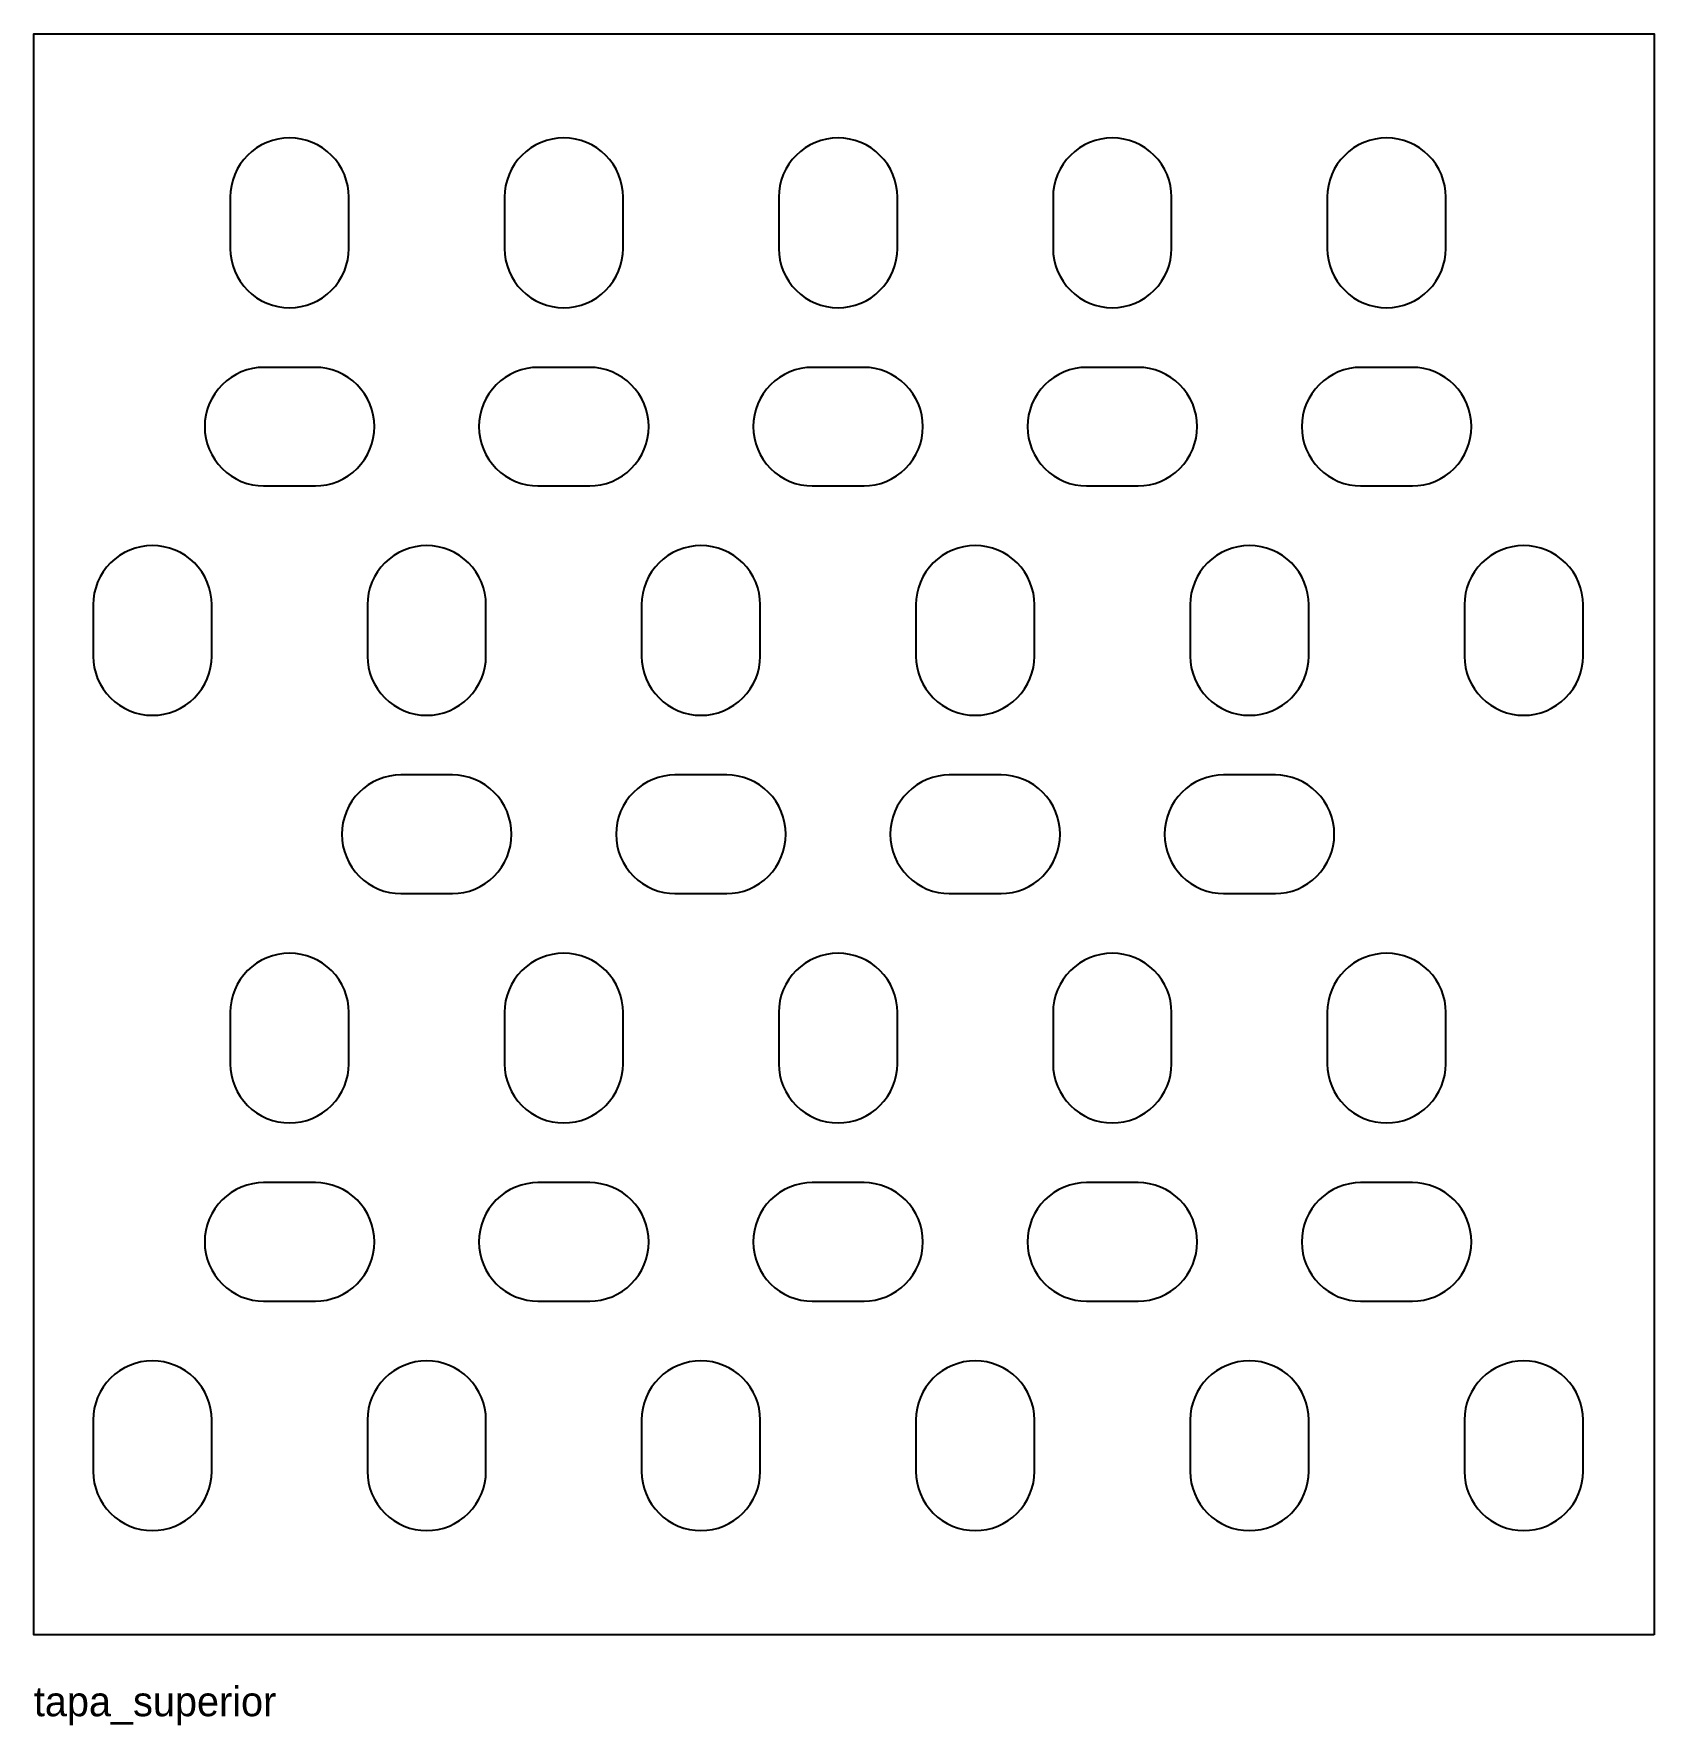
# Model space of a CAD drawing. Header units: millimetres. Extents: x 0 to 2999, y -24 to 432.
# Drawn here: x 2081.6 to 2518.8, y -24.4 to 432 of the extents above; entities that cross this region are included whole.
import ezdxf

# ---------------------------------------------------------------- set-up
doc = ezdxf.new("R2010")
doc.units = ezdxf.units.MM
doc.layers.add('CORTE', color=7, linetype='CONTINUOUS')
doc.layers.add('TEXTO', color=7, linetype='CONTINUOUS')

msp = doc.modelspace()

# ---------------------------------------------------------------- texts
at = {"layer": 'TEXTO'}
msp.add_text('tapa_superior', height=8, dxfattribs=at).set_placement((2081.6, -22))

# ---------------------------------------------------------------- linework, layer by layer
at = {"layer": 'CORTE'}
for points in [[(2518.8, 0), (2081.6, 0), (2081.6, 432), (2518.8, 432), (2518.8, 0)], [(2153.72, 403.59), (2152.17, 403.82), (2150.6, 403.9), (2149.03, 403.82), (2147.48, 403.59), (2145.96, 403.21), (2144.48, 402.68), (2143.06, 402.01), (2141.71, 401.2), (2140.45, 400.27), (2139.29, 399.21), (2138.23, 398.05), (2137.3, 396.79), (2136.49, 395.44), (2135.82, 394.02), (2135.29, 392.54), (2134.91, 391.02), (2134.68, 389.47), (2134.6, 388), (2134.6, 388), (2134.6, 387.9), (2134.6, 374.1), (2134.6, 374), (2134.6, 374), (2134.68, 372.53), (2134.91, 370.98), (2135.29, 369.46), (2135.82, 367.98), (2136.49, 366.56), (2137.3, 365.21), (2138.23, 363.95), (2139.29, 362.79), (2140.45, 361.73), (2141.71, 360.8), (2143.06, 359.99), (2144.48, 359.32), (2145.96, 358.79), (2147.48, 358.41), (2149.03, 358.18), (2150.6, 358.1), (2152.17, 358.18), (2153.72, 358.41), (2155.24, 358.79), (2156.72, 359.32), (2158.14, 359.99), (2159.49, 360.8), (2160.75, 361.73), (2161.91, 362.79), (2162.97, 363.95), (2163.9, 365.21), (2164.71, 366.56), (2165.38, 367.98), (2165.91, 369.46), (2166.29, 370.98), (2166.52, 372.53), (2166.6, 374), (2166.6, 374), (2166.6, 374.1), (2166.6, 387.9), (2166.6, 388), (2166.6, 388), (2166.52, 389.47), (2166.29, 391.02), (2165.91, 392.54), (2165.38, 394.02), (2164.71, 395.44), (2163.9, 396.79), (2162.97, 398.05), (2161.91, 399.21), (2160.75, 400.27), (2159.49, 401.2), (2158.14, 402.01), (2156.72, 402.68), (2155.24, 403.21), (2153.72, 403.59)], [(2229.24, 403.21), (2227.72, 403.59), (2226.17, 403.82), (2224.6, 403.9), (2223.03, 403.82), (2221.48, 403.59), (2219.96, 403.21), (2218.48, 402.68), (2217.06, 402.01), (2215.71, 401.2), (2214.45, 400.27), (2213.29, 399.21), (2212.23, 398.05), (2211.3, 396.79), (2210.49, 395.44), (2209.82, 394.02), (2209.29, 392.54), (2208.91, 391.02), (2208.68, 389.47), (2208.6, 388), (2208.6, 388), (2208.6, 387.9), (2208.6, 374.1), (2208.6, 374), (2208.6, 374), (2208.68, 372.53), (2208.91, 370.98), (2209.29, 369.46), (2209.82, 367.98), (2210.49, 366.56), (2211.3, 365.21), (2212.23, 363.95), (2213.29, 362.79), (2214.45, 361.73), (2215.71, 360.8), (2217.06, 359.99), (2218.48, 359.32), (2219.96, 358.79), (2221.48, 358.41), (2223.03, 358.18), (2224.6, 358.1), (2226.17, 358.18), (2227.72, 358.41), (2229.24, 358.79), (2230.72, 359.32), (2232.14, 359.99), (2233.49, 360.8), (2234.75, 361.73), (2235.91, 362.79), (2236.97, 363.95), (2237.9, 365.21), (2238.71, 366.56), (2239.38, 367.98), (2239.91, 369.46), (2240.29, 370.98), (2240.52, 372.53), (2240.6, 374), (2240.6, 374), (2240.6, 374.1), (2240.6, 387.9), (2240.6, 388), (2240.6, 388), (2240.52, 389.47), (2240.29, 391.02), (2239.91, 392.54), (2239.38, 394.02), (2238.71, 395.44), (2237.9, 396.79), (2236.97, 398.05), (2235.91, 399.21), (2234.75, 400.27), (2233.49, 401.2), (2232.14, 402.01), (2230.72, 402.68), (2229.24, 403.21)], [(2304.72, 402.68), (2303.24, 403.21), (2301.72, 403.59), (2300.17, 403.82), (2298.6, 403.9), (2297.03, 403.82), (2295.48, 403.59), (2293.96, 403.21), (2292.48, 402.68), (2291.06, 402.01), (2289.71, 401.2), (2288.45, 400.27), (2287.29, 399.21), (2286.23, 398.05), (2285.3, 396.79), (2284.49, 395.44), (2283.82, 394.02), (2283.29, 392.54), (2282.91, 391.02), (2282.68, 389.47), (2282.6, 388), (2282.6, 388), (2282.6, 387.9), (2282.6, 374.1), (2282.6, 374), (2282.6, 374), (2282.68, 372.53), (2282.91, 370.98), (2283.29, 369.46), (2283.82, 367.98), (2284.49, 366.56), (2285.3, 365.21), (2286.23, 363.95), (2287.29, 362.79), (2288.45, 361.73), (2289.71, 360.8), (2291.06, 359.99), (2292.48, 359.32), (2293.96, 358.79), (2295.48, 358.41), (2297.03, 358.18), (2298.6, 358.1), (2300.17, 358.18), (2301.72, 358.41), (2303.24, 358.79), (2304.72, 359.32), (2306.14, 359.99), (2307.49, 360.8), (2308.75, 361.73), (2309.91, 362.79), (2310.97, 363.95), (2311.9, 365.21), (2312.71, 366.56), (2313.38, 367.98), (2313.91, 369.46), (2314.29, 370.98), (2314.52, 372.53), (2314.6, 374), (2314.6, 374), (2314.6, 374.1), (2314.6, 387.9), (2314.6, 388), (2314.6, 388), (2314.52, 389.47), (2314.29, 391.02), (2313.91, 392.54), (2313.38, 394.02), (2312.71, 395.44), (2311.9, 396.79), (2310.97, 398.05), (2309.91, 399.21), (2308.75, 400.27), (2307.49, 401.2), (2306.14, 402.01), (2304.72, 402.68)], [(2380.14, 402.01), (2378.72, 402.68), (2377.24, 403.21), (2375.72, 403.59), (2374.17, 403.82), (2372.6, 403.9), (2371.03, 403.82), (2369.48, 403.59), (2367.96, 403.21), (2366.48, 402.68), (2365.06, 402.01), (2363.71, 401.2), (2362.45, 400.27), (2361.29, 399.21), (2360.23, 398.05), (2359.3, 396.79), (2358.49, 395.44), (2357.82, 394.02), (2357.29, 392.54), (2356.91, 391.02), (2356.68, 389.47), (2356.6, 388), (2356.6, 388), (2356.6, 387.9), (2356.6, 374.1), (2356.6, 374), (2356.6, 374), (2356.68, 372.53), (2356.91, 370.98), (2357.29, 369.46), (2357.82, 367.98), (2358.49, 366.56), (2359.3, 365.21), (2360.23, 363.95), (2361.29, 362.79), (2362.45, 361.73), (2363.71, 360.8), (2365.06, 359.99), (2366.48, 359.32), (2367.96, 358.79), (2369.48, 358.41), (2371.03, 358.18), (2372.6, 358.1), (2374.17, 358.18), (2375.72, 358.41), (2377.24, 358.79), (2378.72, 359.32), (2380.14, 359.99), (2381.49, 360.8), (2382.75, 361.73), (2383.91, 362.79), (2384.97, 363.95), (2385.9, 365.21), (2386.71, 366.56), (2387.38, 367.98), (2387.91, 369.46), (2388.29, 370.98), (2388.52, 372.53), (2388.6, 374), (2388.6, 374), (2388.6, 374.1), (2388.6, 387.9), (2388.6, 388), (2388.6, 388), (2388.52, 389.47), (2388.29, 391.02), (2387.91, 392.54), (2387.38, 394.02), (2386.71, 395.44), (2385.9, 396.79), (2384.97, 398.05), (2383.91, 399.21), (2382.75, 400.27), (2381.49, 401.2), (2380.14, 402.01)], [(2455.49, 401.2), (2454.14, 402.01), (2452.72, 402.68), (2451.24, 403.21), (2449.72, 403.59), (2448.17, 403.82), (2446.6, 403.9), (2445.03, 403.82), (2443.48, 403.59), (2441.96, 403.21), (2440.48, 402.68), (2439.06, 402.01), (2437.71, 401.2), (2436.45, 400.27), (2435.29, 399.21), (2434.23, 398.05), (2433.3, 396.79), (2432.49, 395.44), (2431.82, 394.02), (2431.29, 392.54), (2430.91, 391.02), (2430.68, 389.47), (2430.6, 388), (2430.6, 388), (2430.6, 387.9), (2430.6, 374.1), (2430.6, 374), (2430.6, 374), (2430.68, 372.53), (2430.91, 370.98), (2431.29, 369.46), (2431.82, 367.98), (2432.49, 366.56), (2433.3, 365.21), (2434.23, 363.95), (2435.29, 362.79), (2436.45, 361.73), (2437.71, 360.8), (2439.06, 359.99), (2440.48, 359.32), (2441.96, 358.79), (2443.48, 358.41), (2445.03, 358.18), (2446.6, 358.1), (2448.17, 358.18), (2449.72, 358.41), (2451.24, 358.79), (2452.72, 359.32), (2454.14, 359.99), (2455.49, 360.8), (2456.75, 361.73), (2457.91, 362.79), (2458.97, 363.95), (2459.9, 365.21), (2460.71, 366.56), (2461.38, 367.98), (2461.91, 369.46), (2462.29, 370.98), (2462.52, 372.53), (2462.6, 374), (2462.6, 374), (2462.6, 374.1), (2462.6, 387.9), (2462.6, 388), (2462.6, 388), (2462.52, 389.47), (2462.29, 391.02), (2461.91, 392.54), (2461.38, 394.02), (2460.71, 395.44), (2459.9, 396.79), (2458.97, 398.05), (2457.91, 399.21), (2456.75, 400.27), (2455.49, 401.2)], [(2162.14, 310.69), (2163.62, 311.22), (2165.04, 311.89), (2166.39, 312.7), (2167.65, 313.63), (2168.81, 314.69), (2169.87, 315.85), (2170.8, 317.11), (2171.61, 318.46), (2172.28, 319.88), (2172.81, 321.36), (2173.19, 322.88), (2173.42, 324.43), (2173.5, 326), (2173.42, 327.57), (2173.19, 329.12), (2172.81, 330.64), (2172.28, 332.12), (2171.61, 333.54), (2170.8, 334.89), (2169.87, 336.15), (2168.81, 337.31), (2167.65, 338.37), (2166.39, 339.3), (2165.04, 340.11), (2163.62, 340.78), (2162.14, 341.31), (2160.62, 341.69), (2159.07, 341.92), (2157.6, 342), (2157.6, 342), (2157.5, 342), (2143.7, 342), (2143.6, 342), (2143.6, 342), (2142.13, 341.92), (2140.58, 341.69), (2139.06, 341.31), (2137.58, 340.78), (2136.16, 340.11), (2134.81, 339.3), (2133.55, 338.37), (2132.39, 337.31), (2131.33, 336.15), (2130.4, 334.89), (2129.59, 333.54), (2128.92, 332.12), (2128.39, 330.64), (2128.01, 329.12), (2127.78, 327.57), (2127.7, 326), (2127.78, 324.43), (2128.01, 322.88), (2128.39, 321.36), (2128.92, 319.88), (2129.59, 318.46), (2130.4, 317.11), (2131.33, 315.85), (2132.39, 314.69), (2133.55, 313.63), (2134.81, 312.7), (2136.16, 311.89), (2137.58, 311.22), (2139.06, 310.69), (2140.58, 310.31), (2142.13, 310.08), (2143.6, 310), (2143.6, 310), (2143.7, 310), (2157.5, 310), (2157.6, 310), (2157.6, 310), (2159.07, 310.08), (2160.62, 310.31), (2162.14, 310.69)], [(2234.62, 310.31), (2236.14, 310.69), (2237.62, 311.22), (2239.04, 311.89), (2240.39, 312.7), (2241.65, 313.63), (2242.81, 314.69), (2243.87, 315.85), (2244.8, 317.11), (2245.61, 318.46), (2246.28, 319.88), (2246.81, 321.36), (2247.19, 322.88), (2247.42, 324.43), (2247.5, 326), (2247.42, 327.57), (2247.19, 329.12), (2246.81, 330.64), (2246.28, 332.12), (2245.61, 333.54), (2244.8, 334.89), (2243.87, 336.15), (2242.81, 337.31), (2241.65, 338.37), (2240.39, 339.3), (2239.04, 340.11), (2237.62, 340.78), (2236.14, 341.31), (2234.62, 341.69), (2233.07, 341.92), (2231.6, 342), (2231.6, 342), (2231.5, 342), (2217.7, 342), (2217.6, 342), (2217.6, 342), (2216.13, 341.92), (2214.58, 341.69), (2213.06, 341.31), (2211.58, 340.78), (2210.16, 340.11), (2208.81, 339.3), (2207.55, 338.37), (2206.39, 337.31), (2205.33, 336.15), (2204.4, 334.89), (2203.59, 333.54), (2202.92, 332.12), (2202.39, 330.64), (2202.01, 329.12), (2201.78, 327.57), (2201.7, 326), (2201.78, 324.43), (2202.01, 322.88), (2202.39, 321.36), (2202.92, 319.88), (2203.59, 318.46), (2204.4, 317.11), (2205.33, 315.85), (2206.39, 314.69), (2207.55, 313.63), (2208.81, 312.7), (2210.16, 311.89), (2211.58, 311.22), (2213.06, 310.69), (2214.58, 310.31), (2216.13, 310.08), (2217.6, 310), (2217.6, 310), (2217.7, 310), (2231.5, 310), (2231.6, 310), (2231.6, 310), (2233.07, 310.08), (2234.62, 310.31)], [(2307.07, 310.08), (2308.62, 310.31), (2310.14, 310.69), (2311.62, 311.22), (2313.04, 311.89), (2314.39, 312.7), (2315.65, 313.63), (2316.81, 314.69), (2317.87, 315.85), (2318.8, 317.11), (2319.61, 318.46), (2320.28, 319.88), (2320.81, 321.36), (2321.19, 322.88), (2321.42, 324.43), (2321.5, 326), (2321.42, 327.57), (2321.19, 329.12), (2320.81, 330.64), (2320.28, 332.12), (2319.61, 333.54), (2318.8, 334.89), (2317.87, 336.15), (2316.81, 337.31), (2315.65, 338.37), (2314.39, 339.3), (2313.04, 340.11), (2311.62, 340.78), (2310.14, 341.31), (2308.62, 341.69), (2307.07, 341.92), (2305.6, 342), (2305.6, 342), (2305.5, 342), (2291.7, 342), (2291.6, 342), (2291.6, 342), (2290.13, 341.92), (2288.58, 341.69), (2287.06, 341.31), (2285.58, 340.78), (2284.16, 340.11), (2282.81, 339.3), (2281.55, 338.37), (2280.39, 337.31), (2279.33, 336.15), (2278.4, 334.89), (2277.59, 333.54), (2276.92, 332.12), (2276.39, 330.64), (2276.01, 329.12), (2275.78, 327.57), (2275.7, 326), (2275.78, 324.43), (2276.01, 322.88), (2276.39, 321.36), (2276.92, 319.88), (2277.59, 318.46), (2278.4, 317.11), (2279.33, 315.85), (2280.39, 314.69), (2281.55, 313.63), (2282.81, 312.7), (2284.16, 311.89), (2285.58, 311.22), (2287.06, 310.69), (2288.58, 310.31), (2290.13, 310.08), (2291.6, 310), (2291.6, 310), (2291.7, 310), (2305.5, 310), (2305.6, 310), (2305.6, 310), (2307.07, 310.08)], [(2379.6, 310), (2381.07, 310.08), (2382.62, 310.31), (2384.14, 310.69), (2385.62, 311.22), (2387.04, 311.89), (2388.39, 312.7), (2389.65, 313.63), (2390.81, 314.69), (2391.87, 315.85), (2392.8, 317.11), (2393.61, 318.46), (2394.28, 319.88), (2394.81, 321.36), (2395.19, 322.88), (2395.42, 324.43), (2395.5, 326), (2395.42, 327.57), (2395.19, 329.12), (2394.81, 330.64), (2394.28, 332.12), (2393.61, 333.54), (2392.8, 334.89), (2391.87, 336.15), (2390.81, 337.31), (2389.65, 338.37), (2388.39, 339.3), (2387.04, 340.11), (2385.62, 340.78), (2384.14, 341.31), (2382.62, 341.69), (2381.07, 341.92), (2379.6, 342), (2379.6, 342), (2379.5, 342), (2365.7, 342), (2365.6, 342), (2365.6, 342), (2364.13, 341.92), (2362.58, 341.69), (2361.06, 341.31), (2359.58, 340.78), (2358.16, 340.11), (2356.81, 339.3), (2355.55, 338.37), (2354.39, 337.31), (2353.33, 336.15), (2352.4, 334.89), (2351.59, 333.54), (2350.92, 332.12), (2350.39, 330.64), (2350.01, 329.12), (2349.78, 327.57), (2349.7, 326), (2349.78, 324.43), (2350.01, 322.88), (2350.39, 321.36), (2350.92, 319.88), (2351.59, 318.46), (2352.4, 317.11), (2353.33, 315.85), (2354.39, 314.69), (2355.55, 313.63), (2356.81, 312.7), (2358.16, 311.89), (2359.58, 311.22), (2361.06, 310.69), (2362.58, 310.31), (2364.13, 310.08), (2365.6, 310), (2365.6, 310), (2365.7, 310), (2379.5, 310), (2379.6, 310), (2379.6, 310)], [(2453.6, 310), (2453.6, 310), (2455.07, 310.08), (2456.62, 310.31), (2458.14, 310.69), (2459.62, 311.22), (2461.04, 311.89), (2462.39, 312.7), (2463.65, 313.63), (2464.81, 314.69), (2465.87, 315.85), (2466.8, 317.11), (2467.61, 318.46), (2468.28, 319.88), (2468.81, 321.36), (2469.19, 322.88), (2469.42, 324.43), (2469.5, 326), (2469.42, 327.57), (2469.19, 329.12), (2468.81, 330.64), (2468.28, 332.12), (2467.61, 333.54), (2466.8, 334.89), (2465.87, 336.15), (2464.81, 337.31), (2463.65, 338.37), (2462.39, 339.3), (2461.04, 340.11), (2459.62, 340.78), (2458.14, 341.31), (2456.62, 341.69), (2455.07, 341.92), (2453.6, 342), (2453.6, 342), (2453.5, 342), (2439.7, 342), (2439.6, 342), (2439.6, 342), (2438.13, 341.92), (2436.58, 341.69), (2435.06, 341.31), (2433.58, 340.78), (2432.16, 340.11), (2430.81, 339.3), (2429.55, 338.37), (2428.39, 337.31), (2427.33, 336.15), (2426.4, 334.89), (2425.59, 333.54), (2424.92, 332.12), (2424.39, 330.64), (2424.01, 329.12), (2423.78, 327.57), (2423.7, 326), (2423.78, 324.43), (2424.01, 322.88), (2424.39, 321.36), (2424.92, 319.88), (2425.59, 318.46), (2426.4, 317.11), (2427.33, 315.85), (2428.39, 314.69), (2429.55, 313.63), (2430.81, 312.7), (2432.16, 311.89), (2433.58, 311.22), (2435.06, 310.69), (2436.58, 310.31), (2438.13, 310.08), (2439.6, 310), (2439.6, 310), (2439.7, 310), (2453.5, 310), (2453.6, 310)], [(2107.48, 292.68), (2106.06, 292.01), (2104.71, 291.2), (2103.45, 290.27), (2102.29, 289.21), (2101.23, 288.05), (2100.3, 286.79), (2099.49, 285.44), (2098.82, 284.02), (2098.29, 282.54), (2097.91, 281.02), (2097.68, 279.47), (2097.6, 278), (2097.6, 278), (2097.6, 277.9), (2097.6, 264.1), (2097.6, 264), (2097.6, 264), (2097.68, 262.53), (2097.91, 260.98), (2098.29, 259.46), (2098.82, 257.98), (2099.49, 256.56), (2100.3, 255.21), (2101.23, 253.95), (2102.29, 252.79), (2103.45, 251.73), (2104.71, 250.8), (2106.06, 249.99), (2107.48, 249.32), (2108.96, 248.79), (2110.48, 248.41), (2112.03, 248.18), (2113.6, 248.1), (2115.17, 248.18), (2116.72, 248.41), (2118.24, 248.79), (2119.72, 249.32), (2121.14, 249.99), (2122.49, 250.8), (2123.75, 251.73), (2124.91, 252.79), (2125.97, 253.95), (2126.9, 255.21), (2127.71, 256.56), (2128.38, 257.98), (2128.91, 259.46), (2129.29, 260.98), (2129.52, 262.53), (2129.6, 264), (2129.6, 264), (2129.6, 264.1), (2129.6, 277.9), (2129.6, 278), (2129.6, 278), (2129.52, 279.47), (2129.29, 281.02), (2128.91, 282.54), (2128.38, 284.02), (2127.71, 285.44), (2126.9, 286.79), (2125.97, 288.05), (2124.91, 289.21), (2123.75, 290.27), (2122.49, 291.2), (2121.14, 292.01), (2119.72, 292.68), (2118.24, 293.21), (2116.72, 293.59), (2115.17, 293.82), (2113.6, 293.9), (2112.03, 293.82), (2110.48, 293.59), (2108.96, 293.21), (2107.48, 292.68)], [(2182.96, 293.21), (2181.48, 292.68), (2180.06, 292.01), (2178.71, 291.2), (2177.45, 290.27), (2176.29, 289.21), (2175.23, 288.05), (2174.3, 286.79), (2173.49, 285.44), (2172.82, 284.02), (2172.29, 282.54), (2171.91, 281.02), (2171.68, 279.47), (2171.6, 278), (2171.6, 278), (2171.6, 277.9), (2171.6, 264.1), (2171.6, 264), (2171.6, 264), (2171.68, 262.53), (2171.91, 260.98), (2172.29, 259.46), (2172.82, 257.98), (2173.49, 256.56), (2174.3, 255.21), (2175.23, 253.95), (2176.29, 252.79), (2177.45, 251.73), (2178.71, 250.8), (2180.06, 249.99), (2181.48, 249.32), (2182.96, 248.79), (2184.48, 248.41), (2186.03, 248.18), (2187.6, 248.1), (2189.17, 248.18), (2190.72, 248.41), (2192.24, 248.79), (2193.72, 249.32), (2195.14, 249.99), (2196.49, 250.8), (2197.75, 251.73), (2198.91, 252.79), (2199.97, 253.95), (2200.9, 255.21), (2201.71, 256.56), (2202.38, 257.98), (2202.91, 259.46), (2203.29, 260.98), (2203.52, 262.53), (2203.6, 264), (2203.6, 264), (2203.6, 264.1), (2203.6, 277.9), (2203.6, 278), (2203.6, 278), (2203.52, 279.47), (2203.29, 281.02), (2202.91, 282.54), (2202.38, 284.02), (2201.71, 285.44), (2200.9, 286.79), (2199.97, 288.05), (2198.91, 289.21), (2197.75, 290.27), (2196.49, 291.2), (2195.14, 292.01), (2193.72, 292.68), (2192.24, 293.21), (2190.72, 293.59), (2189.17, 293.82), (2187.6, 293.9), (2186.03, 293.82), (2184.48, 293.59), (2182.96, 293.21)], [(2258.48, 293.59), (2256.96, 293.21), (2255.48, 292.68), (2254.06, 292.01), (2252.71, 291.2), (2251.45, 290.27), (2250.29, 289.21), (2249.23, 288.05), (2248.3, 286.79), (2247.49, 285.44), (2246.82, 284.02), (2246.29, 282.54), (2245.91, 281.02), (2245.68, 279.47), (2245.6, 278), (2245.6, 278), (2245.6, 277.9), (2245.6, 264.1), (2245.6, 264), (2245.6, 264), (2245.68, 262.53), (2245.91, 260.98), (2246.29, 259.46), (2246.82, 257.98), (2247.49, 256.56), (2248.3, 255.21), (2249.23, 253.95), (2250.29, 252.79), (2251.45, 251.73), (2252.71, 250.8), (2254.06, 249.99), (2255.48, 249.32), (2256.96, 248.79), (2258.48, 248.41), (2260.03, 248.18), (2261.6, 248.1), (2263.17, 248.18), (2264.72, 248.41), (2266.24, 248.79), (2267.72, 249.32), (2269.14, 249.99), (2270.49, 250.8), (2271.75, 251.73), (2272.91, 252.79), (2273.97, 253.95), (2274.9, 255.21), (2275.71, 256.56), (2276.38, 257.98), (2276.91, 259.46), (2277.29, 260.98), (2277.52, 262.53), (2277.6, 264), (2277.6, 264), (2277.6, 264.1), (2277.6, 277.9), (2277.6, 278), (2277.6, 278), (2277.52, 279.47), (2277.29, 281.02), (2276.91, 282.54), (2276.38, 284.02), (2275.71, 285.44), (2274.9, 286.79), (2273.97, 288.05), (2272.91, 289.21), (2271.75, 290.27), (2270.49, 291.2), (2269.14, 292.01), (2267.72, 292.68), (2266.24, 293.21), (2264.72, 293.59), (2263.17, 293.82), (2261.6, 293.9), (2260.03, 293.82), (2258.48, 293.59)], [(2334.03, 293.82), (2332.48, 293.59), (2330.96, 293.21), (2329.48, 292.68), (2328.06, 292.01), (2326.71, 291.2), (2325.45, 290.27), (2324.29, 289.21), (2323.23, 288.05), (2322.3, 286.79), (2321.49, 285.44), (2320.82, 284.02), (2320.29, 282.54), (2319.91, 281.02), (2319.68, 279.47), (2319.6, 278), (2319.6, 278), (2319.6, 277.9), (2319.6, 264.1), (2319.6, 264), (2319.6, 264), (2319.68, 262.53), (2319.91, 260.98), (2320.29, 259.46), (2320.82, 257.98), (2321.49, 256.56), (2322.3, 255.21), (2323.23, 253.95), (2324.29, 252.79), (2325.45, 251.73), (2326.71, 250.8), (2328.06, 249.99), (2329.48, 249.32), (2330.96, 248.79), (2332.48, 248.41), (2334.03, 248.18), (2335.6, 248.1), (2337.17, 248.18), (2338.72, 248.41), (2340.24, 248.79), (2341.72, 249.32), (2343.14, 249.99), (2344.49, 250.8), (2345.75, 251.73), (2346.91, 252.79), (2347.97, 253.95), (2348.9, 255.21), (2349.71, 256.56), (2350.38, 257.98), (2350.91, 259.46), (2351.29, 260.98), (2351.52, 262.53), (2351.6, 264), (2351.6, 264), (2351.6, 264.1), (2351.6, 277.9), (2351.6, 278), (2351.6, 278), (2351.52, 279.47), (2351.29, 281.02), (2350.91, 282.54), (2350.38, 284.02), (2349.71, 285.44), (2348.9, 286.79), (2347.97, 288.05), (2346.91, 289.21), (2345.75, 290.27), (2344.49, 291.2), (2343.14, 292.01), (2341.72, 292.68), (2340.24, 293.21), (2338.72, 293.59), (2337.17, 293.82), (2335.6, 293.9), (2334.03, 293.82)], [(2409.6, 293.9), (2408.03, 293.82), (2406.48, 293.59), (2404.96, 293.21), (2403.48, 292.68), (2402.06, 292.01), (2400.71, 291.2), (2399.45, 290.27), (2398.29, 289.21), (2397.23, 288.05), (2396.3, 286.79), (2395.49, 285.44), (2394.82, 284.02), (2394.29, 282.54), (2393.91, 281.02), (2393.68, 279.47), (2393.6, 278), (2393.6, 278), (2393.6, 277.9), (2393.6, 264.1), (2393.6, 264), (2393.6, 264), (2393.68, 262.53), (2393.91, 260.98), (2394.29, 259.46), (2394.82, 257.98), (2395.49, 256.56), (2396.3, 255.21), (2397.23, 253.95), (2398.29, 252.79), (2399.45, 251.73), (2400.71, 250.8), (2402.06, 249.99), (2403.48, 249.32), (2404.96, 248.79), (2406.48, 248.41), (2408.03, 248.18), (2409.6, 248.1), (2411.17, 248.18), (2412.72, 248.41), (2414.24, 248.79), (2415.72, 249.32), (2417.14, 249.99), (2418.49, 250.8), (2419.75, 251.73), (2420.91, 252.79), (2421.97, 253.95), (2422.9, 255.21), (2423.71, 256.56), (2424.38, 257.98), (2424.91, 259.46), (2425.29, 260.98), (2425.52, 262.53), (2425.6, 264), (2425.6, 264), (2425.6, 264.1), (2425.6, 277.9), (2425.6, 278), (2425.6, 278), (2425.52, 279.47), (2425.29, 281.02), (2424.91, 282.54), (2424.38, 284.02), (2423.71, 285.44), (2422.9, 286.79), (2421.97, 288.05), (2420.91, 289.21), (2419.75, 290.27), (2418.49, 291.2), (2417.14, 292.01), (2415.72, 292.68), (2414.24, 293.21), (2412.72, 293.59), (2411.17, 293.82), (2409.6, 293.9)], [(2485.17, 293.82), (2483.6, 293.9), (2482.03, 293.82), (2480.48, 293.59), (2478.96, 293.21), (2477.48, 292.68), (2476.06, 292.01), (2474.71, 291.2), (2473.45, 290.27), (2472.29, 289.21), (2471.23, 288.05), (2470.3, 286.79), (2469.49, 285.44), (2468.82, 284.02), (2468.29, 282.54), (2467.91, 281.02), (2467.68, 279.47), (2467.6, 278), (2467.6, 278), (2467.6, 277.9), (2467.6, 264.1), (2467.6, 264), (2467.6, 264), (2467.68, 262.53), (2467.91, 260.98), (2468.29, 259.46), (2468.82, 257.98), (2469.49, 256.56), (2470.3, 255.21), (2471.23, 253.95), (2472.29, 252.79), (2473.45, 251.73), (2474.71, 250.8), (2476.06, 249.99), (2477.48, 249.32), (2478.96, 248.79), (2480.48, 248.41), (2482.03, 248.18), (2483.6, 248.1), (2485.17, 248.18), (2486.72, 248.41), (2488.24, 248.79), (2489.72, 249.32), (2491.14, 249.99), (2492.49, 250.8), (2493.75, 251.73), (2494.91, 252.79), (2495.97, 253.95), (2496.9, 255.21), (2497.71, 256.56), (2498.38, 257.98), (2498.91, 259.46), (2499.29, 260.98), (2499.52, 262.53), (2499.6, 264), (2499.6, 264), (2499.6, 264.1), (2499.6, 277.9), (2499.6, 278), (2499.6, 278), (2499.52, 279.47), (2499.29, 281.02), (2498.91, 282.54), (2498.38, 284.02), (2497.71, 285.44), (2496.9, 286.79), (2495.97, 288.05), (2494.91, 289.21), (2493.75, 290.27), (2492.49, 291.2), (2491.14, 292.01), (2489.72, 292.68), (2488.24, 293.21), (2486.72, 293.59), (2485.17, 293.82)], [(2204.65, 203.63), (2205.81, 204.69), (2206.87, 205.85), (2207.8, 207.11), (2208.61, 208.46), (2209.28, 209.88), (2209.81, 211.36), (2210.19, 212.88), (2210.42, 214.43), (2210.5, 216), (2210.42, 217.57), (2210.19, 219.12), (2209.81, 220.64), (2209.28, 222.12), (2208.61, 223.54), (2207.8, 224.89), (2206.87, 226.15), (2205.81, 227.31), (2204.65, 228.37), (2203.39, 229.3), (2202.04, 230.11), (2200.62, 230.78), (2199.14, 231.31), (2197.62, 231.69), (2196.07, 231.92), (2194.6, 232), (2194.6, 232), (2194.5, 232), (2180.7, 232), (2180.6, 232), (2180.6, 232), (2179.13, 231.92), (2177.58, 231.69), (2176.06, 231.31), (2174.58, 230.78), (2173.16, 230.11), (2171.81, 229.3), (2170.55, 228.37), (2169.39, 227.31), (2168.33, 226.15), (2167.4, 224.89), (2166.59, 223.54), (2165.92, 222.12), (2165.39, 220.64), (2165.01, 219.12), (2164.78, 217.57), (2164.7, 216), (2164.78, 214.43), (2165.01, 212.88), (2165.39, 211.36), (2165.92, 209.88), (2166.59, 208.46), (2167.4, 207.11), (2168.33, 205.85), (2169.39, 204.69), (2170.55, 203.63), (2171.81, 202.7), (2173.16, 201.89), (2174.58, 201.22), (2176.06, 200.69), (2177.58, 200.31), (2179.13, 200.08), (2180.6, 200), (2180.6, 200), (2180.7, 200), (2194.5, 200), (2194.6, 200), (2194.6, 200), (2196.07, 200.08), (2197.62, 200.31), (2199.14, 200.69), (2200.62, 201.22), (2202.04, 201.89), (2203.39, 202.7), (2204.65, 203.63)], [(2277.39, 202.7), (2278.65, 203.63), (2279.81, 204.69), (2280.87, 205.85), (2281.8, 207.11), (2282.61, 208.46), (2283.28, 209.88), (2283.81, 211.36), (2284.19, 212.88), (2284.42, 214.43), (2284.5, 216), (2284.42, 217.57), (2284.19, 219.12), (2283.81, 220.64), (2283.28, 222.12), (2282.61, 223.54), (2281.8, 224.89), (2280.87, 226.15), (2279.81, 227.31), (2278.65, 228.37), (2277.39, 229.3), (2276.04, 230.11), (2274.62, 230.78), (2273.14, 231.31), (2271.62, 231.69), (2270.07, 231.92), (2268.6, 232), (2268.6, 232), (2268.5, 232), (2254.7, 232), (2254.6, 232), (2254.6, 232), (2253.13, 231.92), (2251.58, 231.69), (2250.06, 231.31), (2248.58, 230.78), (2247.16, 230.11), (2245.81, 229.3), (2244.55, 228.37), (2243.39, 227.31), (2242.33, 226.15), (2241.4, 224.89), (2240.59, 223.54), (2239.92, 222.12), (2239.39, 220.64), (2239.01, 219.12), (2238.78, 217.57), (2238.7, 216), (2238.78, 214.43), (2239.01, 212.88), (2239.39, 211.36), (2239.92, 209.88), (2240.59, 208.46), (2241.4, 207.11), (2242.33, 205.85), (2243.39, 204.69), (2244.55, 203.63), (2245.81, 202.7), (2247.16, 201.89), (2248.58, 201.22), (2250.06, 200.69), (2251.58, 200.31), (2253.13, 200.08), (2254.6, 200), (2254.6, 200), (2254.7, 200), (2268.5, 200), (2268.6, 200), (2268.6, 200), (2270.07, 200.08), (2271.62, 200.31), (2273.14, 200.69), (2274.62, 201.22), (2276.04, 201.89), (2277.39, 202.7)], [(2350.04, 201.89), (2351.39, 202.7), (2352.65, 203.63), (2353.81, 204.69), (2354.87, 205.85), (2355.8, 207.11), (2356.61, 208.46), (2357.28, 209.88), (2357.81, 211.36), (2358.19, 212.88), (2358.42, 214.43), (2358.5, 216), (2358.42, 217.57), (2358.19, 219.12), (2357.81, 220.64), (2357.28, 222.12), (2356.61, 223.54), (2355.8, 224.89), (2354.87, 226.15), (2353.81, 227.31), (2352.65, 228.37), (2351.39, 229.3), (2350.04, 230.11), (2348.62, 230.78), (2347.14, 231.31), (2345.62, 231.69), (2344.07, 231.92), (2342.6, 232), (2342.6, 232), (2342.5, 232), (2328.7, 232), (2328.6, 232), (2328.6, 232), (2327.13, 231.92), (2325.58, 231.69), (2324.06, 231.31), (2322.58, 230.78), (2321.16, 230.11), (2319.81, 229.3), (2318.55, 228.37), (2317.39, 227.31), (2316.33, 226.15), (2315.4, 224.89), (2314.59, 223.54), (2313.92, 222.12), (2313.39, 220.64), (2313.01, 219.12), (2312.78, 217.57), (2312.7, 216), (2312.78, 214.43), (2313.01, 212.88), (2313.39, 211.36), (2313.92, 209.88), (2314.59, 208.46), (2315.4, 207.11), (2316.33, 205.85), (2317.39, 204.69), (2318.55, 203.63), (2319.81, 202.7), (2321.16, 201.89), (2322.58, 201.22), (2324.06, 200.69), (2325.58, 200.31), (2327.13, 200.08), (2328.6, 200), (2328.6, 200), (2328.7, 200), (2342.5, 200), (2342.6, 200), (2342.6, 200), (2344.07, 200.08), (2345.62, 200.31), (2347.14, 200.69), (2348.62, 201.22), (2350.04, 201.89)], [(2422.62, 201.22), (2424.04, 201.89), (2425.39, 202.7), (2426.65, 203.63), (2427.81, 204.69), (2428.87, 205.85), (2429.8, 207.11), (2430.61, 208.46), (2431.28, 209.88), (2431.81, 211.36), (2432.19, 212.88), (2432.42, 214.43), (2432.5, 216), (2432.42, 217.57), (2432.19, 219.12), (2431.81, 220.64), (2431.28, 222.12), (2430.61, 223.54), (2429.8, 224.89), (2428.87, 226.15), (2427.81, 227.31), (2426.65, 228.37), (2425.39, 229.3), (2424.04, 230.11), (2422.62, 230.78), (2421.14, 231.31), (2419.62, 231.69), (2418.07, 231.92), (2416.6, 232), (2416.6, 232), (2416.5, 232), (2402.7, 232), (2402.6, 232), (2402.6, 232), (2401.13, 231.92), (2399.58, 231.69), (2398.06, 231.31), (2396.58, 230.78), (2395.16, 230.11), (2393.81, 229.3), (2392.55, 228.37), (2391.39, 227.31), (2390.33, 226.15), (2389.4, 224.89), (2388.59, 223.54), (2387.92, 222.12), (2387.39, 220.64), (2387.01, 219.12), (2386.78, 217.57), (2386.7, 216), (2386.78, 214.43), (2387.01, 212.88), (2387.39, 211.36), (2387.92, 209.88), (2388.59, 208.46), (2389.4, 207.11), (2390.33, 205.85), (2391.39, 204.69), (2392.55, 203.63), (2393.81, 202.7), (2395.16, 201.89), (2396.58, 201.22), (2398.06, 200.69), (2399.58, 200.31), (2401.13, 200.08), (2402.6, 200), (2402.6, 200), (2402.7, 200), (2416.5, 200), (2416.6, 200), (2416.6, 200), (2418.07, 200.08), (2419.62, 200.31), (2421.14, 200.69), (2422.62, 201.22)], [(2138.23, 178.05), (2137.3, 176.79), (2136.49, 175.44), (2135.82, 174.02), (2135.29, 172.54), (2134.91, 171.02), (2134.68, 169.47), (2134.6, 168), (2134.6, 168), (2134.6, 167.9), (2134.6, 154.1), (2134.6, 154), (2134.6, 154), (2134.68, 152.53), (2134.91, 150.98), (2135.29, 149.46), (2135.82, 147.98), (2136.49, 146.56), (2137.3, 145.21), (2138.23, 143.95), (2139.29, 142.79), (2140.45, 141.73), (2141.71, 140.8), (2143.06, 139.99), (2144.48, 139.32), (2145.96, 138.79), (2147.48, 138.41), (2149.03, 138.18), (2150.6, 138.1), (2152.17, 138.18), (2153.72, 138.41), (2155.24, 138.79), (2156.72, 139.32), (2158.14, 139.99), (2159.49, 140.8), (2160.75, 141.73), (2161.91, 142.79), (2162.97, 143.95), (2163.9, 145.21), (2164.71, 146.56), (2165.38, 147.98), (2165.91, 149.46), (2166.29, 150.98), (2166.52, 152.53), (2166.6, 154), (2166.6, 154), (2166.6, 154.1), (2166.6, 167.9), (2166.6, 168), (2166.6, 168), (2166.52, 169.47), (2166.29, 171.02), (2165.91, 172.54), (2165.38, 174.02), (2164.71, 175.44), (2163.9, 176.79), (2162.97, 178.05), (2161.91, 179.21), (2160.75, 180.27), (2159.49, 181.2), (2158.14, 182.01), (2156.72, 182.68), (2155.24, 183.21), (2153.72, 183.59), (2152.17, 183.82), (2150.6, 183.9), (2149.03, 183.82), (2147.48, 183.59), (2145.96, 183.21), (2144.48, 182.68), (2143.06, 182.01), (2141.71, 181.2), (2140.45, 180.27), (2139.29, 179.21), (2138.23, 178.05)], [(2213.29, 179.21), (2212.23, 178.05), (2211.3, 176.79), (2210.49, 175.44), (2209.82, 174.02), (2209.29, 172.54), (2208.91, 171.02), (2208.68, 169.47), (2208.6, 168), (2208.6, 168), (2208.6, 167.9), (2208.6, 154.1), (2208.6, 154), (2208.6, 154), (2208.68, 152.53), (2208.91, 150.98), (2209.29, 149.46), (2209.82, 147.98), (2210.49, 146.56), (2211.3, 145.21), (2212.23, 143.95), (2213.29, 142.79), (2214.45, 141.73), (2215.71, 140.8), (2217.06, 139.99), (2218.48, 139.32), (2219.96, 138.79), (2221.48, 138.41), (2223.03, 138.18), (2224.6, 138.1), (2226.17, 138.18), (2227.72, 138.41), (2229.24, 138.79), (2230.72, 139.32), (2232.14, 139.99), (2233.49, 140.8), (2234.75, 141.73), (2235.91, 142.79), (2236.97, 143.95), (2237.9, 145.21), (2238.71, 146.56), (2239.38, 147.98), (2239.91, 149.46), (2240.29, 150.98), (2240.52, 152.53), (2240.6, 154), (2240.6, 154), (2240.6, 154.1), (2240.6, 167.9), (2240.6, 168), (2240.6, 168), (2240.52, 169.47), (2240.29, 171.02), (2239.91, 172.54), (2239.38, 174.02), (2238.71, 175.44), (2237.9, 176.79), (2236.97, 178.05), (2235.91, 179.21), (2234.75, 180.27), (2233.49, 181.2), (2232.14, 182.01), (2230.72, 182.68), (2229.24, 183.21), (2227.72, 183.59), (2226.17, 183.82), (2224.6, 183.9), (2223.03, 183.82), (2221.48, 183.59), (2219.96, 183.21), (2218.48, 182.68), (2217.06, 182.01), (2215.71, 181.2), (2214.45, 180.27), (2213.29, 179.21)], [(2288.45, 180.27), (2287.29, 179.21), (2286.23, 178.05), (2285.3, 176.79), (2284.49, 175.44), (2283.82, 174.02), (2283.29, 172.54), (2282.91, 171.02), (2282.68, 169.47), (2282.6, 168), (2282.6, 168), (2282.6, 167.9), (2282.6, 154.1), (2282.6, 154), (2282.6, 154), (2282.68, 152.53), (2282.91, 150.98), (2283.29, 149.46), (2283.82, 147.98), (2284.49, 146.56), (2285.3, 145.21), (2286.23, 143.95), (2287.29, 142.79), (2288.45, 141.73), (2289.71, 140.8), (2291.06, 139.99), (2292.48, 139.32), (2293.96, 138.79), (2295.48, 138.41), (2297.03, 138.18), (2298.6, 138.1), (2300.17, 138.18), (2301.72, 138.41), (2303.24, 138.79), (2304.72, 139.32), (2306.14, 139.99), (2307.49, 140.8), (2308.75, 141.73), (2309.91, 142.79), (2310.97, 143.95), (2311.9, 145.21), (2312.71, 146.56), (2313.38, 147.98), (2313.91, 149.46), (2314.29, 150.98), (2314.52, 152.53), (2314.6, 154), (2314.6, 154), (2314.6, 154.1), (2314.6, 167.9), (2314.6, 168), (2314.6, 168), (2314.52, 169.47), (2314.29, 171.02), (2313.91, 172.54), (2313.38, 174.02), (2312.71, 175.44), (2311.9, 176.79), (2310.97, 178.05), (2309.91, 179.21), (2308.75, 180.27), (2307.49, 181.2), (2306.14, 182.01), (2304.72, 182.68), (2303.24, 183.21), (2301.72, 183.59), (2300.17, 183.82), (2298.6, 183.9), (2297.03, 183.82), (2295.48, 183.59), (2293.96, 183.21), (2292.48, 182.68), (2291.06, 182.01), (2289.71, 181.2), (2288.45, 180.27)], [(2363.71, 181.2), (2362.45, 180.27), (2361.29, 179.21), (2360.23, 178.05), (2359.3, 176.79), (2358.49, 175.44), (2357.82, 174.02), (2357.29, 172.54), (2356.91, 171.02), (2356.68, 169.47), (2356.6, 168), (2356.6, 168), (2356.6, 167.9), (2356.6, 154.1), (2356.6, 154), (2356.6, 154), (2356.68, 152.53), (2356.91, 150.98), (2357.29, 149.46), (2357.82, 147.98), (2358.49, 146.56), (2359.3, 145.21), (2360.23, 143.95), (2361.29, 142.79), (2362.45, 141.73), (2363.71, 140.8), (2365.06, 139.99), (2366.48, 139.32), (2367.96, 138.79), (2369.48, 138.41), (2371.03, 138.18), (2372.6, 138.1), (2374.17, 138.18), (2375.72, 138.41), (2377.24, 138.79), (2378.72, 139.32), (2380.14, 139.99), (2381.49, 140.8), (2382.75, 141.73), (2383.91, 142.79), (2384.97, 143.95), (2385.9, 145.21), (2386.71, 146.56), (2387.38, 147.98), (2387.91, 149.46), (2388.29, 150.98), (2388.52, 152.53), (2388.6, 154), (2388.6, 154), (2388.6, 154.1), (2388.6, 167.9), (2388.6, 168), (2388.6, 168), (2388.52, 169.47), (2388.29, 171.02), (2387.91, 172.54), (2387.38, 174.02), (2386.71, 175.44), (2385.9, 176.79), (2384.97, 178.05), (2383.91, 179.21), (2382.75, 180.27), (2381.49, 181.2), (2380.14, 182.01), (2378.72, 182.68), (2377.24, 183.21), (2375.72, 183.59), (2374.17, 183.82), (2372.6, 183.9), (2371.03, 183.82), (2369.48, 183.59), (2367.96, 183.21), (2366.48, 182.68), (2365.06, 182.01), (2363.71, 181.2)], [(2439.06, 182.01), (2437.71, 181.2), (2436.45, 180.27), (2435.29, 179.21), (2434.23, 178.05), (2433.3, 176.79), (2432.49, 175.44), (2431.82, 174.02), (2431.29, 172.54), (2430.91, 171.02), (2430.68, 169.47), (2430.6, 168), (2430.6, 168), (2430.6, 167.9), (2430.6, 154.1), (2430.6, 154), (2430.6, 154), (2430.68, 152.53), (2430.91, 150.98), (2431.29, 149.46), (2431.82, 147.98), (2432.49, 146.56), (2433.3, 145.21), (2434.23, 143.95), (2435.29, 142.79), (2436.45, 141.73), (2437.71, 140.8), (2439.06, 139.99), (2440.48, 139.32), (2441.96, 138.79), (2443.48, 138.41), (2445.03, 138.18), (2446.6, 138.1), (2448.17, 138.18), (2449.72, 138.41), (2451.24, 138.79), (2452.72, 139.32), (2454.14, 139.99), (2455.49, 140.8), (2456.75, 141.73), (2457.91, 142.79), (2458.97, 143.95), (2459.9, 145.21), (2460.71, 146.56), (2461.38, 147.98), (2461.91, 149.46), (2462.29, 150.98), (2462.52, 152.53), (2462.6, 154), (2462.6, 154), (2462.6, 154.1), (2462.6, 167.9), (2462.6, 168), (2462.6, 168), (2462.52, 169.47), (2462.29, 171.02), (2461.91, 172.54), (2461.38, 174.02), (2460.71, 175.44), (2459.9, 176.79), (2458.97, 178.05), (2457.91, 179.21), (2456.75, 180.27), (2455.49, 181.2), (2454.14, 182.01), (2452.72, 182.68), (2451.24, 183.21), (2449.72, 183.59), (2448.17, 183.82), (2446.6, 183.9), (2445.03, 183.82), (2443.48, 183.59), (2441.96, 183.21), (2440.48, 182.68), (2439.06, 182.01)], [(2172.28, 99.88), (2172.81, 101.36), (2173.19, 102.88), (2173.42, 104.43), (2173.5, 106), (2173.42, 107.57), (2173.19, 109.12), (2172.81, 110.64), (2172.28, 112.12), (2171.61, 113.54), (2170.8, 114.89), (2169.87, 116.15), (2168.81, 117.31), (2167.65, 118.37), (2166.39, 119.3), (2165.04, 120.11), (2163.62, 120.78), (2162.14, 121.31), (2160.62, 121.69), (2159.07, 121.92), (2157.6, 122), (2157.6, 122), (2157.5, 122), (2143.7, 122), (2143.6, 122), (2143.6, 122), (2142.13, 121.92), (2140.58, 121.69), (2139.06, 121.31), (2137.58, 120.78), (2136.16, 120.11), (2134.81, 119.3), (2133.55, 118.37), (2132.39, 117.31), (2131.33, 116.15), (2130.4, 114.89), (2129.59, 113.54), (2128.92, 112.12), (2128.39, 110.64), (2128.01, 109.12), (2127.78, 107.57), (2127.7, 106), (2127.78, 104.43), (2128.01, 102.88), (2128.39, 101.36), (2128.92, 99.88), (2129.59, 98.46), (2130.4, 97.11), (2131.33, 95.85), (2132.39, 94.69), (2133.55, 93.63), (2134.81, 92.7), (2136.16, 91.89), (2137.58, 91.22), (2139.06, 90.69), (2140.58, 90.31), (2142.13, 90.08), (2143.6, 90), (2143.6, 90), (2143.7, 90), (2157.5, 90), (2157.6, 90), (2157.6, 90), (2159.07, 90.08), (2160.62, 90.31), (2162.14, 90.69), (2163.62, 91.22), (2165.04, 91.89), (2166.39, 92.7), (2167.65, 93.63), (2168.81, 94.69), (2169.87, 95.85), (2170.8, 97.11), (2171.61, 98.46), (2172.28, 99.88)], [(2245.61, 98.46), (2246.28, 99.88), (2246.81, 101.36), (2247.19, 102.88), (2247.42, 104.43), (2247.5, 106), (2247.42, 107.57), (2247.19, 109.12), (2246.81, 110.64), (2246.28, 112.12), (2245.61, 113.54), (2244.8, 114.89), (2243.87, 116.15), (2242.81, 117.31), (2241.65, 118.37), (2240.39, 119.3), (2239.04, 120.11), (2237.62, 120.78), (2236.14, 121.31), (2234.62, 121.69), (2233.07, 121.92), (2231.6, 122), (2231.6, 122), (2231.5, 122), (2217.7, 122), (2217.6, 122), (2217.6, 122), (2216.13, 121.92), (2214.58, 121.69), (2213.06, 121.31), (2211.58, 120.78), (2210.16, 120.11), (2208.81, 119.3), (2207.55, 118.37), (2206.39, 117.31), (2205.33, 116.15), (2204.4, 114.89), (2203.59, 113.54), (2202.92, 112.12), (2202.39, 110.64), (2202.01, 109.12), (2201.78, 107.57), (2201.7, 106), (2201.78, 104.43), (2202.01, 102.88), (2202.39, 101.36), (2202.92, 99.88), (2203.59, 98.46), (2204.4, 97.11), (2205.33, 95.85), (2206.39, 94.69), (2207.55, 93.63), (2208.81, 92.7), (2210.16, 91.89), (2211.58, 91.22), (2213.06, 90.69), (2214.58, 90.31), (2216.13, 90.08), (2217.6, 90), (2217.6, 90), (2217.7, 90), (2231.5, 90), (2231.6, 90), (2231.6, 90), (2233.07, 90.08), (2234.62, 90.31), (2236.14, 90.69), (2237.62, 91.22), (2239.04, 91.89), (2240.39, 92.7), (2241.65, 93.63), (2242.81, 94.69), (2243.87, 95.85), (2244.8, 97.11), (2245.61, 98.46)], [(2318.8, 97.11), (2319.61, 98.46), (2320.28, 99.88), (2320.81, 101.36), (2321.19, 102.88), (2321.42, 104.43), (2321.5, 106), (2321.42, 107.57), (2321.19, 109.12), (2320.81, 110.64), (2320.28, 112.12), (2319.61, 113.54), (2318.8, 114.89), (2317.87, 116.15), (2316.81, 117.31), (2315.65, 118.37), (2314.39, 119.3), (2313.04, 120.11), (2311.62, 120.78), (2310.14, 121.31), (2308.62, 121.69), (2307.07, 121.92), (2305.6, 122), (2305.6, 122), (2305.5, 122), (2291.7, 122), (2291.6, 122), (2291.6, 122), (2290.13, 121.92), (2288.58, 121.69), (2287.06, 121.31), (2285.58, 120.78), (2284.16, 120.11), (2282.81, 119.3), (2281.55, 118.37), (2280.39, 117.31), (2279.33, 116.15), (2278.4, 114.89), (2277.59, 113.54), (2276.92, 112.12), (2276.39, 110.64), (2276.01, 109.12), (2275.78, 107.57), (2275.7, 106), (2275.78, 104.43), (2276.01, 102.88), (2276.39, 101.36), (2276.92, 99.88), (2277.59, 98.46), (2278.4, 97.11), (2279.33, 95.85), (2280.39, 94.69), (2281.55, 93.63), (2282.81, 92.7), (2284.16, 91.89), (2285.58, 91.22), (2287.06, 90.69), (2288.58, 90.31), (2290.13, 90.08), (2291.6, 90), (2291.6, 90), (2291.7, 90), (2305.5, 90), (2305.6, 90), (2305.6, 90), (2307.07, 90.08), (2308.62, 90.31), (2310.14, 90.69), (2311.62, 91.22), (2313.04, 91.89), (2314.39, 92.7), (2315.65, 93.63), (2316.81, 94.69), (2317.87, 95.85), (2318.8, 97.11)], [(2391.87, 95.85), (2392.8, 97.11), (2393.61, 98.46), (2394.28, 99.88), (2394.81, 101.36), (2395.19, 102.88), (2395.42, 104.43), (2395.5, 106), (2395.42, 107.57), (2395.19, 109.12), (2394.81, 110.64), (2394.28, 112.12), (2393.61, 113.54), (2392.8, 114.89), (2391.87, 116.15), (2390.81, 117.31), (2389.65, 118.37), (2388.39, 119.3), (2387.04, 120.11), (2385.62, 120.78), (2384.14, 121.31), (2382.62, 121.69), (2381.07, 121.92), (2379.6, 122), (2379.6, 122), (2379.5, 122), (2365.7, 122), (2365.6, 122), (2365.6, 122), (2364.13, 121.92), (2362.58, 121.69), (2361.06, 121.31), (2359.58, 120.78), (2358.16, 120.11), (2356.81, 119.3), (2355.55, 118.37), (2354.39, 117.31), (2353.33, 116.15), (2352.4, 114.89), (2351.59, 113.54), (2350.92, 112.12), (2350.39, 110.64), (2350.01, 109.12), (2349.78, 107.57), (2349.7, 106), (2349.78, 104.43), (2350.01, 102.88), (2350.39, 101.36), (2350.92, 99.88), (2351.59, 98.46), (2352.4, 97.11), (2353.33, 95.85), (2354.39, 94.69), (2355.55, 93.63), (2356.81, 92.7), (2358.16, 91.89), (2359.58, 91.22), (2361.06, 90.69), (2362.58, 90.31), (2364.13, 90.08), (2365.6, 90), (2365.6, 90), (2365.7, 90), (2379.5, 90), (2379.6, 90), (2379.6, 90), (2381.07, 90.08), (2382.62, 90.31), (2384.14, 90.69), (2385.62, 91.22), (2387.04, 91.89), (2388.39, 92.7), (2389.65, 93.63), (2390.81, 94.69), (2391.87, 95.85)], [(2464.81, 94.69), (2465.87, 95.85), (2466.8, 97.11), (2467.61, 98.46), (2468.28, 99.88), (2468.81, 101.36), (2469.19, 102.88), (2469.42, 104.43), (2469.5, 106), (2469.42, 107.57), (2469.19, 109.12), (2468.81, 110.64), (2468.28, 112.12), (2467.61, 113.54), (2466.8, 114.89), (2465.87, 116.15), (2464.81, 117.31), (2463.65, 118.37), (2462.39, 119.3), (2461.04, 120.11), (2459.62, 120.78), (2458.14, 121.31), (2456.62, 121.69), (2455.07, 121.92), (2453.6, 122), (2453.6, 122), (2453.5, 122), (2439.7, 122), (2439.6, 122), (2439.6, 122), (2438.13, 121.92), (2436.58, 121.69), (2435.06, 121.31), (2433.58, 120.78), (2432.16, 120.11), (2430.81, 119.3), (2429.55, 118.37), (2428.39, 117.31), (2427.33, 116.15), (2426.4, 114.89), (2425.59, 113.54), (2424.92, 112.12), (2424.39, 110.64), (2424.01, 109.12), (2423.78, 107.57), (2423.7, 106), (2423.78, 104.43), (2424.01, 102.88), (2424.39, 101.36), (2424.92, 99.88), (2425.59, 98.46), (2426.4, 97.11), (2427.33, 95.85), (2428.39, 94.69), (2429.55, 93.63), (2430.81, 92.7), (2432.16, 91.89), (2433.58, 91.22), (2435.06, 90.69), (2436.58, 90.31), (2438.13, 90.08), (2439.6, 90), (2439.6, 90), (2439.7, 90), (2453.5, 90), (2453.6, 90), (2453.6, 90), (2455.07, 90.08), (2456.62, 90.31), (2458.14, 90.69), (2459.62, 91.22), (2461.04, 91.89), (2462.39, 92.7), (2463.65, 93.63), (2464.81, 94.69)], [(2097.68, 59.47), (2097.6, 58), (2097.6, 58), (2097.6, 57.9), (2097.6, 44.1), (2097.6, 44), (2097.6, 44), (2097.68, 42.53), (2097.91, 40.98), (2098.29, 39.46), (2098.82, 37.98), (2099.49, 36.56), (2100.3, 35.21), (2101.23, 33.95), (2102.29, 32.79), (2103.45, 31.73), (2104.71, 30.8), (2106.06, 29.99), (2107.48, 29.32), (2108.96, 28.79), (2110.48, 28.41), (2112.03, 28.18), (2113.6, 28.1), (2115.17, 28.18), (2116.72, 28.41), (2118.24, 28.79), (2119.72, 29.32), (2121.14, 29.99), (2122.49, 30.8), (2123.75, 31.73), (2124.91, 32.79), (2125.97, 33.95), (2126.9, 35.21), (2127.71, 36.56), (2128.38, 37.98), (2128.91, 39.46), (2129.29, 40.98), (2129.52, 42.53), (2129.6, 44), (2129.6, 44), (2129.6, 44.1), (2129.6, 57.9), (2129.6, 58), (2129.6, 58), (2129.52, 59.47), (2129.29, 61.02), (2128.91, 62.54), (2128.38, 64.02), (2127.71, 65.44), (2126.9, 66.79), (2125.97, 68.05), (2124.91, 69.21), (2123.75, 70.27), (2122.49, 71.2), (2121.14, 72.01), (2119.72, 72.68), (2118.24, 73.21), (2116.72, 73.59), (2115.17, 73.82), (2113.6, 73.9), (2112.03, 73.82), (2110.48, 73.59), (2108.96, 73.21), (2107.48, 72.68), (2106.06, 72.01), (2104.71, 71.2), (2103.45, 70.27), (2102.29, 69.21), (2101.23, 68.05), (2100.3, 66.79), (2099.49, 65.44), (2098.82, 64.02), (2098.29, 62.54), (2097.91, 61.02), (2097.68, 59.47)], [(2171.91, 61.02), (2171.68, 59.47), (2171.6, 58), (2171.6, 58), (2171.6, 57.9), (2171.6, 44.1), (2171.6, 44), (2171.6, 44), (2171.68, 42.53), (2171.91, 40.98), (2172.29, 39.46), (2172.82, 37.98), (2173.49, 36.56), (2174.3, 35.21), (2175.23, 33.95), (2176.29, 32.79), (2177.45, 31.73), (2178.71, 30.8), (2180.06, 29.99), (2181.48, 29.32), (2182.96, 28.79), (2184.48, 28.41), (2186.03, 28.18), (2187.6, 28.1), (2189.17, 28.18), (2190.72, 28.41), (2192.24, 28.79), (2193.72, 29.32), (2195.14, 29.99), (2196.49, 30.8), (2197.75, 31.73), (2198.91, 32.79), (2199.97, 33.95), (2200.9, 35.21), (2201.71, 36.56), (2202.38, 37.98), (2202.91, 39.46), (2203.29, 40.98), (2203.52, 42.53), (2203.6, 44), (2203.6, 44), (2203.6, 44.1), (2203.6, 57.9), (2203.6, 58), (2203.6, 58), (2203.52, 59.47), (2203.29, 61.02), (2202.91, 62.54), (2202.38, 64.02), (2201.71, 65.44), (2200.9, 66.79), (2199.97, 68.05), (2198.91, 69.21), (2197.75, 70.27), (2196.49, 71.2), (2195.14, 72.01), (2193.72, 72.68), (2192.24, 73.21), (2190.72, 73.59), (2189.17, 73.82), (2187.6, 73.9), (2186.03, 73.82), (2184.48, 73.59), (2182.96, 73.21), (2181.48, 72.68), (2180.06, 72.01), (2178.71, 71.2), (2177.45, 70.27), (2176.29, 69.21), (2175.23, 68.05), (2174.3, 66.79), (2173.49, 65.44), (2172.82, 64.02), (2172.29, 62.54), (2171.91, 61.02)], [(2246.29, 62.54), (2245.91, 61.02), (2245.68, 59.47), (2245.6, 58), (2245.6, 58), (2245.6, 57.9), (2245.6, 44.1), (2245.6, 44), (2245.6, 44), (2245.68, 42.53), (2245.91, 40.98), (2246.29, 39.46), (2246.82, 37.98), (2247.49, 36.56), (2248.3, 35.21), (2249.23, 33.95), (2250.29, 32.79), (2251.45, 31.73), (2252.71, 30.8), (2254.06, 29.99), (2255.48, 29.32), (2256.96, 28.79), (2258.48, 28.41), (2260.03, 28.18), (2261.6, 28.1), (2263.17, 28.18), (2264.72, 28.41), (2266.24, 28.79), (2267.72, 29.32), (2269.14, 29.99), (2270.49, 30.8), (2271.75, 31.73), (2272.91, 32.79), (2273.97, 33.95), (2274.9, 35.21), (2275.71, 36.56), (2276.38, 37.98), (2276.91, 39.46), (2277.29, 40.98), (2277.52, 42.53), (2277.6, 44), (2277.6, 44), (2277.6, 44.1), (2277.6, 57.9), (2277.6, 58), (2277.6, 58), (2277.52, 59.47), (2277.29, 61.02), (2276.91, 62.54), (2276.38, 64.02), (2275.71, 65.44), (2274.9, 66.79), (2273.97, 68.05), (2272.91, 69.21), (2271.75, 70.27), (2270.49, 71.2), (2269.14, 72.01), (2267.72, 72.68), (2266.24, 73.21), (2264.72, 73.59), (2263.17, 73.82), (2261.6, 73.9), (2260.03, 73.82), (2258.48, 73.59), (2256.96, 73.21), (2255.48, 72.68), (2254.06, 72.01), (2252.71, 71.2), (2251.45, 70.27), (2250.29, 69.21), (2249.23, 68.05), (2248.3, 66.79), (2247.49, 65.44), (2246.82, 64.02), (2246.29, 62.54)], [(2320.82, 64.02), (2320.29, 62.54), (2319.91, 61.02), (2319.68, 59.47), (2319.6, 58), (2319.6, 58), (2319.6, 57.9), (2319.6, 44.1), (2319.6, 44), (2319.6, 44), (2319.68, 42.53), (2319.91, 40.98), (2320.29, 39.46), (2320.82, 37.98), (2321.49, 36.56), (2322.3, 35.21), (2323.23, 33.95), (2324.29, 32.79), (2325.45, 31.73), (2326.71, 30.8), (2328.06, 29.99), (2329.48, 29.32), (2330.96, 28.79), (2332.48, 28.41), (2334.03, 28.18), (2335.6, 28.1), (2337.17, 28.18), (2338.72, 28.41), (2340.24, 28.79), (2341.72, 29.32), (2343.14, 29.99), (2344.49, 30.8), (2345.75, 31.73), (2346.91, 32.79), (2347.97, 33.95), (2348.9, 35.21), (2349.71, 36.56), (2350.38, 37.98), (2350.91, 39.46), (2351.29, 40.98), (2351.52, 42.53), (2351.6, 44), (2351.6, 44), (2351.6, 44.1), (2351.6, 57.9), (2351.6, 58), (2351.6, 58), (2351.52, 59.47), (2351.29, 61.02), (2350.91, 62.54), (2350.38, 64.02), (2349.71, 65.44), (2348.9, 66.79), (2347.97, 68.05), (2346.91, 69.21), (2345.75, 70.27), (2344.49, 71.2), (2343.14, 72.01), (2341.72, 72.68), (2340.24, 73.21), (2338.72, 73.59), (2337.17, 73.82), (2335.6, 73.9), (2334.03, 73.82), (2332.48, 73.59), (2330.96, 73.21), (2329.48, 72.68), (2328.06, 72.01), (2326.71, 71.2), (2325.45, 70.27), (2324.29, 69.21), (2323.23, 68.05), (2322.3, 66.79), (2321.49, 65.44), (2320.82, 64.02)], [(2395.49, 65.44), (2394.82, 64.02), (2394.29, 62.54), (2393.91, 61.02), (2393.68, 59.47), (2393.6, 58), (2393.6, 58), (2393.6, 57.9), (2393.6, 44.1), (2393.6, 44), (2393.6, 44), (2393.68, 42.53), (2393.91, 40.98), (2394.29, 39.46), (2394.82, 37.98), (2395.49, 36.56), (2396.3, 35.21), (2397.23, 33.95), (2398.29, 32.79), (2399.45, 31.73), (2400.71, 30.8), (2402.06, 29.99), (2403.48, 29.32), (2404.96, 28.79), (2406.48, 28.41), (2408.03, 28.18), (2409.6, 28.1), (2411.17, 28.18), (2412.72, 28.41), (2414.24, 28.79), (2415.72, 29.32), (2417.14, 29.99), (2418.49, 30.8), (2419.75, 31.73), (2420.91, 32.79), (2421.97, 33.95), (2422.9, 35.21), (2423.71, 36.56), (2424.38, 37.98), (2424.91, 39.46), (2425.29, 40.98), (2425.52, 42.53), (2425.6, 44), (2425.6, 44), (2425.6, 44.1), (2425.6, 57.9), (2425.6, 58), (2425.6, 58), (2425.52, 59.47), (2425.29, 61.02), (2424.91, 62.54), (2424.38, 64.02), (2423.71, 65.44), (2422.9, 66.79), (2421.97, 68.05), (2420.91, 69.21), (2419.75, 70.27), (2418.49, 71.2), (2417.14, 72.01), (2415.72, 72.68), (2414.24, 73.21), (2412.72, 73.59), (2411.17, 73.82), (2409.6, 73.9), (2408.03, 73.82), (2406.48, 73.59), (2404.96, 73.21), (2403.48, 72.68), (2402.06, 72.01), (2400.71, 71.2), (2399.45, 70.27), (2398.29, 69.21), (2397.23, 68.05), (2396.3, 66.79), (2395.49, 65.44)], [(2470.3, 66.79), (2469.49, 65.44), (2468.82, 64.02), (2468.29, 62.54), (2467.91, 61.02), (2467.68, 59.47), (2467.6, 58), (2467.6, 58), (2467.6, 57.9), (2467.6, 44.1), (2467.6, 44), (2467.6, 44), (2467.68, 42.53), (2467.91, 40.98), (2468.29, 39.46), (2468.82, 37.98), (2469.49, 36.56), (2470.3, 35.21), (2471.23, 33.95), (2472.29, 32.79), (2473.45, 31.73), (2474.71, 30.8), (2476.06, 29.99), (2477.48, 29.32), (2478.96, 28.79), (2480.48, 28.41), (2482.03, 28.18), (2483.6, 28.1), (2485.17, 28.18), (2486.72, 28.41), (2488.24, 28.79), (2489.72, 29.32), (2491.14, 29.99), (2492.49, 30.8), (2493.75, 31.73), (2494.91, 32.79), (2495.97, 33.95), (2496.9, 35.21), (2497.71, 36.56), (2498.38, 37.98), (2498.91, 39.46), (2499.29, 40.98), (2499.52, 42.53), (2499.6, 44), (2499.6, 44), (2499.6, 44.1), (2499.6, 57.9), (2499.6, 58), (2499.6, 58), (2499.52, 59.47), (2499.29, 61.02), (2498.91, 62.54), (2498.38, 64.02), (2497.71, 65.44), (2496.9, 66.79), (2495.97, 68.05), (2494.91, 69.21), (2493.75, 70.27), (2492.49, 71.2), (2491.14, 72.01), (2489.72, 72.68), (2488.24, 73.21), (2486.72, 73.59), (2485.17, 73.82), (2483.6, 73.9), (2482.03, 73.82), (2480.48, 73.59), (2478.96, 73.21), (2477.48, 72.68), (2476.06, 72.01), (2474.71, 71.2), (2473.45, 70.27), (2472.29, 69.21), (2471.23, 68.05), (2470.3, 66.79)]]:
    msp.add_lwpolyline(points, close=True, dxfattribs=at)

msp.set_redraw_order([(e.dxf.handle, doc.entitydb.next_handle()) for e in msp.query("TEXT MTEXT ATTDEF DIMENSION ARC_DIMENSION")])  # texts and dimensions are drawn at this point

doc.saveas('drawing.dxf')
